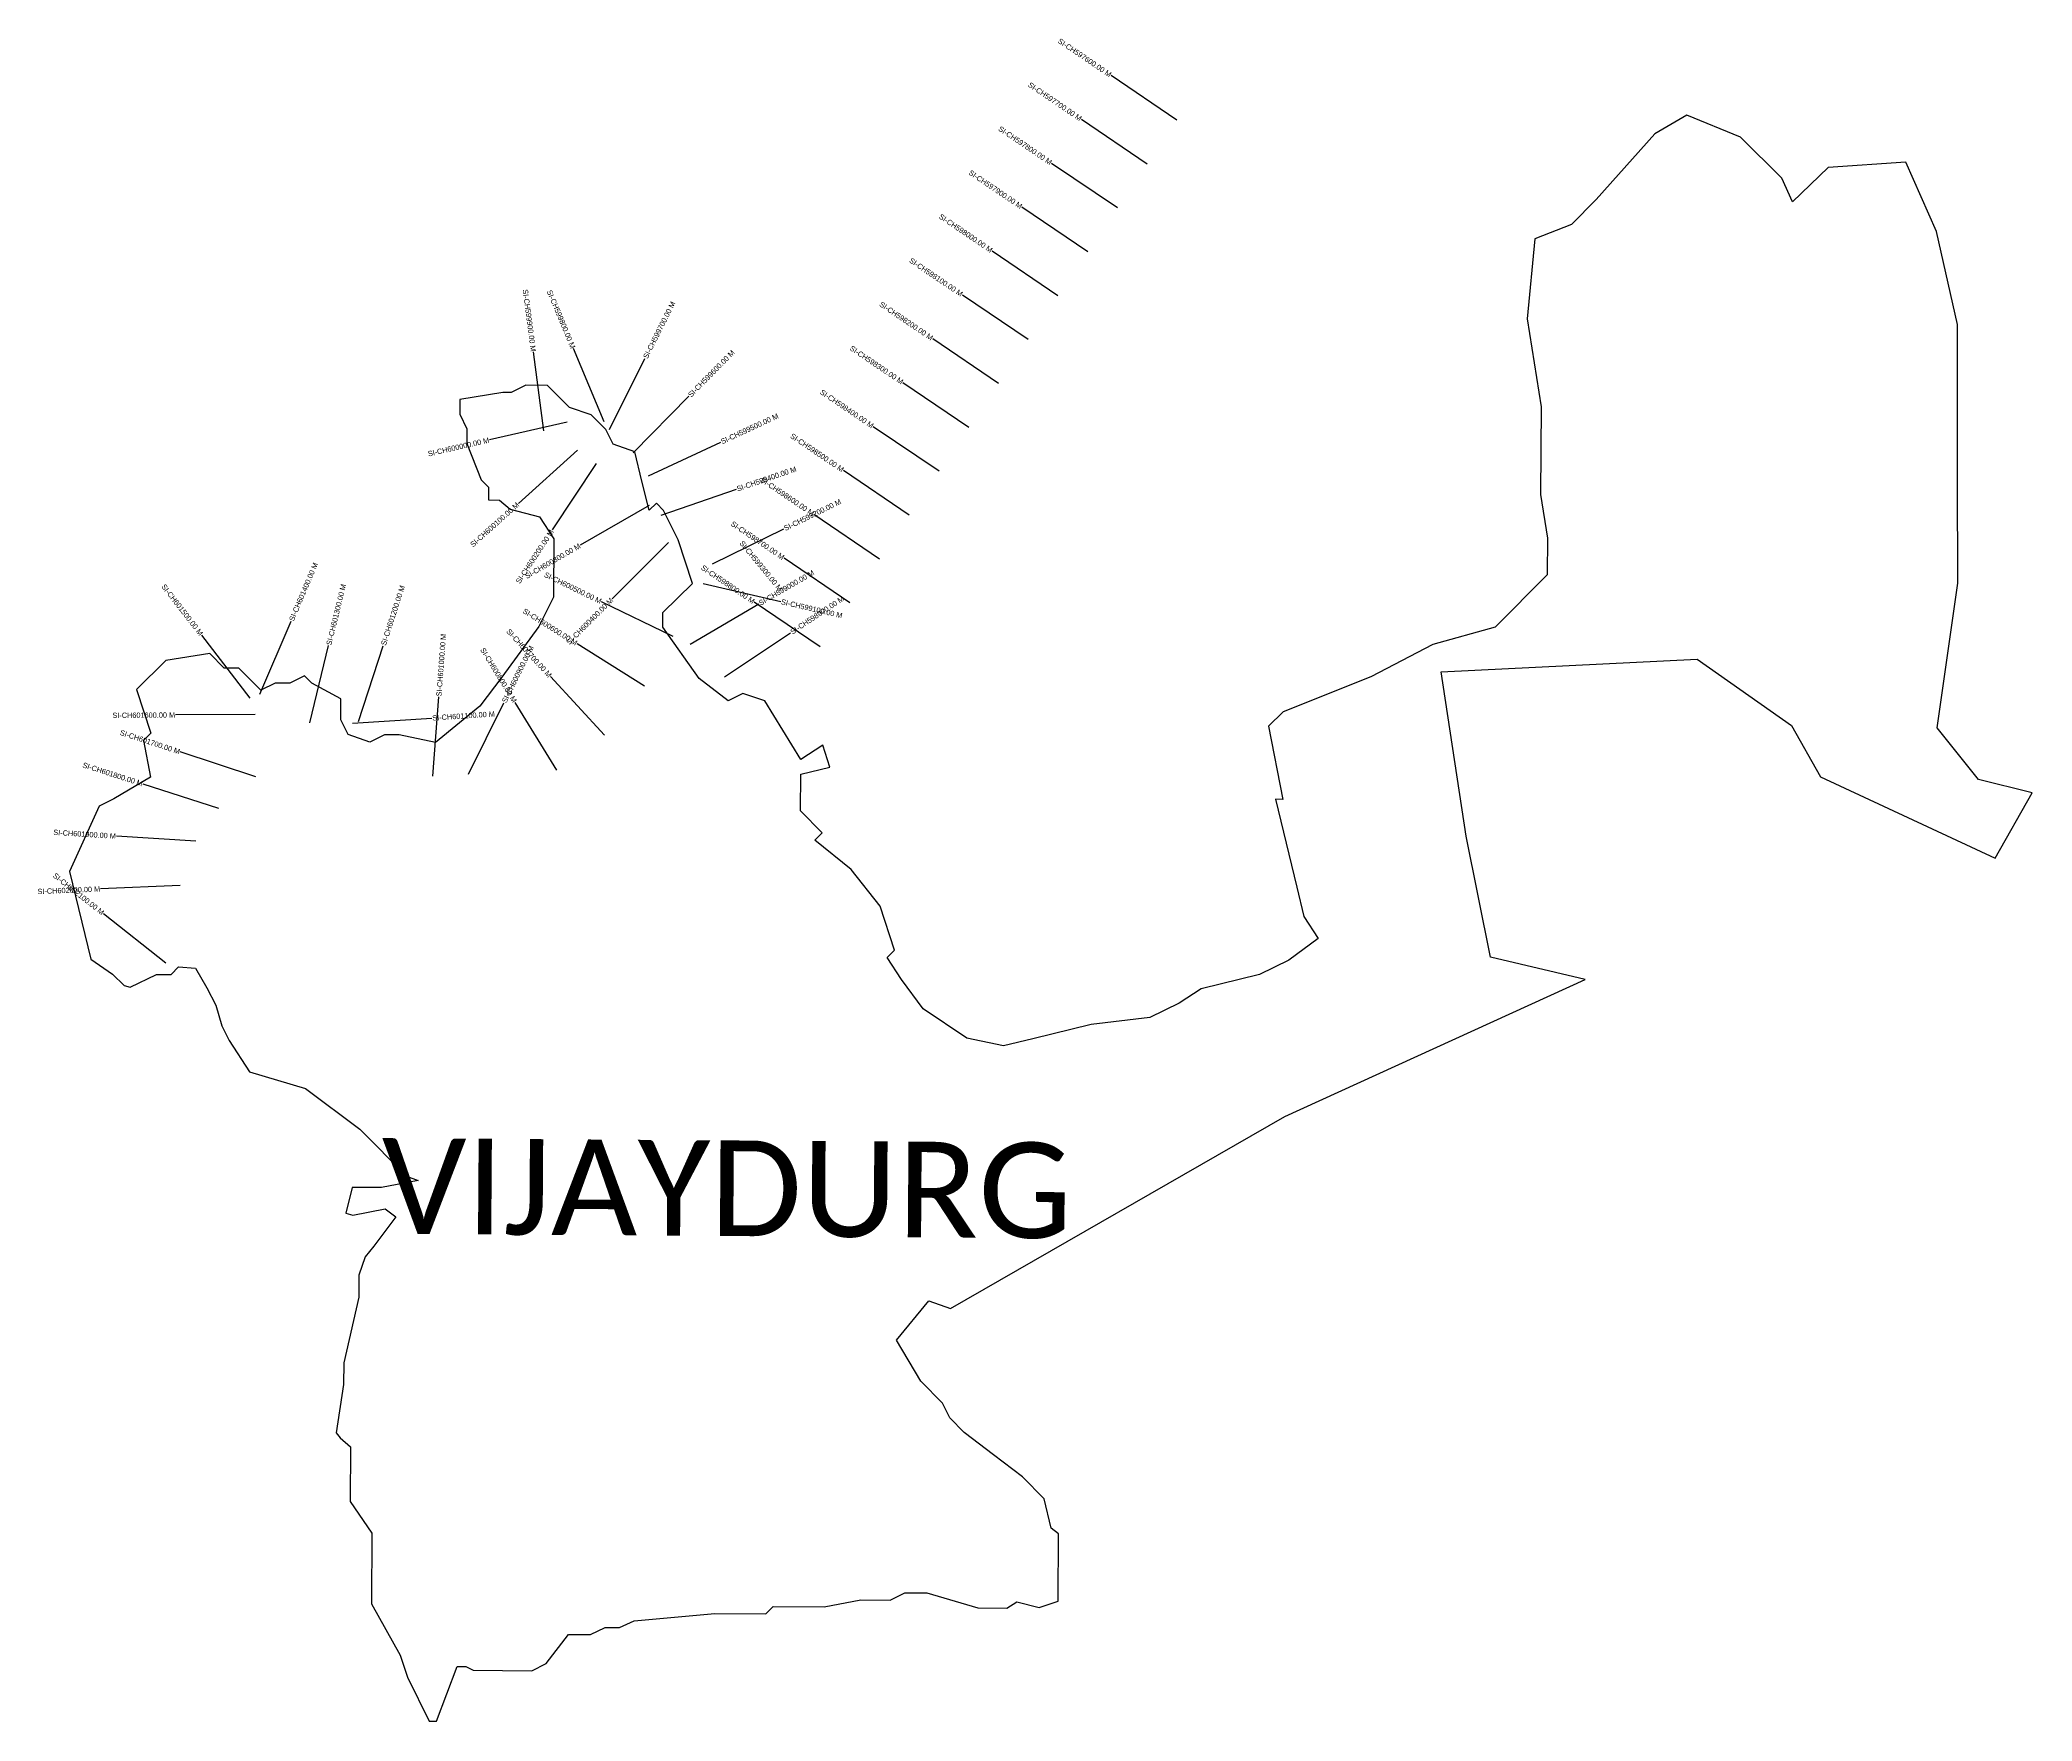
# Model space of a CAD drawing. Header units: metres. Extents: x 321073 to 324830, y 1829343 to 1832515.
import ezdxf
from ezdxf.enums import TextEntityAlignment as Align

# ---------------------------------------------------------------- set-up
doc = ezdxf.new("R2010")
doc.units = ezdxf.units.M
for name, color, linetype in [('CS', 134, 'Continuous'), ('CSMark', 6, 'Continuous'), ('VILLAGE BOUNDRY', 10, 'Continuous'), ('VILLAGE NAME', 250, 'Continuous')]:
    doc.layers.add(name, color=color, linetype=linetype)

msp = doc.modelspace()

# ---------------------------------------------------------------- linework, layer by layer
at = {"layer": 'CS'}
for p, q in [((323217.4, 1832363.2), (323093.2, 1832447.3)), ((323161.4, 1832280.4), (323037.2, 1832364.5)), ((323105.3, 1832197.6), (322981.1, 1832281.7)), ((323049.2, 1832114.8), (322925, 1832198.9)), ((322993.1, 1832032), (322868.9, 1832116.1)), ((322937, 1831949.2), (322812.8, 1832033.3)), ((322023.5, 1831777.1), (322004, 1831925.9)), ((322136.9, 1831793.8), (322079.1, 1831932.2)), ((322881, 1831866.4), (322756.8, 1831950.5)), ((322147.1, 1831779.3), (322214.2, 1831913.5)), ((322191.8, 1831735.5), (322297.1, 1831842.3)), ((322824.9, 1831783.6), (322700.7, 1831867.7)), ((322067.3, 1831793.5), (321921.1, 1831760)), ((322768.8, 1831700.8), (322644.6, 1831784.9)), ((322087, 1831740.4), (321975.4, 1831640.2)), ((322221, 1831692.5), (322357, 1831755.8)), ((322121.8, 1831715.5), (322039.4, 1831590.1)), ((322712.7, 1831618), (322588.5, 1831702.1)), ((322244.6, 1831618.1), (322386.5, 1831666.9)), ((322222.1, 1831636.5), (322092.2, 1831561.5)), ((322656.6, 1831535.2), (322532.5, 1831619.4)), ((322341.4, 1831526.2), (322476.1, 1831592.1)), ((322258.4, 1831566.5), (322152.4, 1831460.4)), ((322600.6, 1831452.4), (322476.4, 1831536.6)), ((322324, 1831489.2), (322470.1, 1831455.2)), ((322267.2, 1831389.1), (322132.3, 1831454.6)), ((322299.5, 1831374.9), (322429, 1831450.7)), ((322544.5, 1831369.6), (322420.3, 1831453.8)), ((321469.8, 1831272.9), (321378.2, 1831391.7)), ((321488.1, 1831280), (321546.7, 1831418)), ((322364, 1831313), (322488.9, 1831396.1)), ((321581.9, 1831226.2), (321617.5, 1831371.9)), ((321673.9, 1831228.9), (321720.2, 1831371.6)), ((322213.2, 1831295.5), (322086.2, 1831375.3)), ((322137.6, 1831202.8), (322036.2, 1831313.4)), ((321479, 1831241.9), (321329, 1831241.1)), ((321814.2, 1831125.5), (321825.3, 1831275.1)), ((321881.1, 1831129.6), (321947.7, 1831264.1)), ((322047.7, 1831136.8), (321969.5, 1831264.8)), ((321662.3, 1831225.5), (321812, 1831235.3)), ((321480.1, 1831124.2), (321337.7, 1831171.2)), ((321410.3, 1831064.7), (321267.5, 1831110.7)), ((321367, 1831002.8), (321217.3, 1831012.3)), ((321337.4, 1830919.2), (321187.6, 1830912.9)), ((321310.6, 1830772.9), (321193, 1830866))]:
    msp.add_line(p, q, dxfattribs=at)
at = {"layer": 'VILLAGE BOUNDRY', "flags": 128}
msp.add_lwpolyline([(322670.9, 1830783.8), (322684.8, 1830797.4), (322657.8, 1830880.3), (322603.1, 1830949.5), (322534.6, 1831005.1), (322548.5, 1831018.8), (322507.4, 1831060.4), (322507.9, 1831129.3), (322563.1, 1831142.7), (322549.6, 1831184.1), (322508.1, 1831156.8), (322439.9, 1831267.5), (322398.7, 1831281.6), (322371, 1831268), (322316.2, 1831309.7), (322248, 1831406.6), (322248.1, 1831434.2), (322303.7, 1831488.9), (322276.6, 1831571.7), (322249.4, 1831627), (322235.8, 1831640.9), (322221.9, 1831627.2), (322208.5, 1831682.4), (322195.1, 1831737.6), (322153.9, 1831751.7), (322140.2, 1831779.3), (322112.9, 1831807.1), (322071.6, 1831821.1), (322044.3, 1831848.9), (322030.6, 1831862.7), (321989.3, 1831863), (321961.6, 1831849.4), (321946.2, 1831849.5), (321865.1, 1831836.3), (321864.9, 1831808.8), (321878.5, 1831781.1), (321878.3, 1831753.1), (321905.4, 1831684.4), (321919.1, 1831670.6), (321918.9, 1831646.7), (321939.9, 1831646.6), (321960.1, 1831629), (322015.2, 1831614.9), (322042.4, 1831573.3), (322041.7, 1831463.1), (322013.8, 1831408.2), (321944.2, 1831312.2), (321902.5, 1831257.4), (321819.4, 1831189), (321750.6, 1831203.3), (321723, 1831203.5), (321695.4, 1831189.9), (321654.1, 1831204), (321640.6, 1831231.6), (321640.8, 1831271.6), (321585.9, 1831300.8), (321572.2, 1831314.7), (321544.6, 1831301.1), (321517, 1831301.3), (321489.4, 1831287.7), (321448.3, 1831329.3), (321420.8, 1831329.5), (321393.4, 1831357.3), (321310.6, 1831344), (321255.2, 1831289.3), (321282.2, 1831206.5), (321268.3, 1831192.7), (321281.6, 1831123.8), (321212.5, 1831082.9), (321184.8, 1831069.3), (321128.8, 1830945.7), (321169.1, 1830780.1), (321210.2, 1830752.2), (321231.7, 1830730.4), (321243.5, 1830727.4), (321292.9, 1830751.7), (321320.5, 1830751.5), (321334.7, 1830765.6), (321366.7, 1830763.2), (321387.9, 1830726), (321404.8, 1830693.7), (321416.2, 1830654.4), (321429.8, 1830626.8), (321468.4, 1830568.1), (321573.9, 1830536.3), (321676.7, 1830459.8), (321764.6, 1830370.7), (321786.3, 1830362.6), (321717.3, 1830349.3), (321662.2, 1830349.7), (321649.7, 1830301.1), (321663.3, 1830297.6), (321724.2, 1830309.4), (321744.5, 1830294), (321702.8, 1830239.2), (321686.6, 1830218.8), (321674.8, 1830184.2), (321674.6, 1830142.9), (321646.2, 1830019.1), (321645.9, 1829977.8), (321631.5, 1829887), (321639.6, 1829877.3), (321658.9, 1829860.2), (321658.2, 1829757.2), (321699.1, 1829697.7), (321698.2, 1829564.1), (321752.7, 1829467.2), (321766.2, 1829425.8), (321807, 1829342.9), (321820.7, 1829342.8), (321860.2, 1829445.8), (321876.5, 1829445.7), (321890.3, 1829438.7), (322000.5, 1829438), (322028.1, 1829451.6), (322069.8, 1829506.4), (322111.2, 1829506.2), (322138.8, 1829519.8), (322166.4, 1829519.6), (322194, 1829531.8), (322345.6, 1829545.9), (322442.1, 1829545.3), (322456, 1829559), (322552.4, 1829558.3), (322621.4, 1829571.6), (322676.5, 1829571.2), (322704.2, 1829584.9), (322731.7, 1829584.7), (322745.5, 1829584.6), (322841.7, 1829556.4), (322896.8, 1829556), (322915.5, 1829568), (322957.4, 1829557.4), (322993.4, 1829569.1), (322994.2, 1829696.2), (322980.5, 1829707), (322967.1, 1829762.2), (322926, 1829803.8), (322871.2, 1829845.5), (322816.4, 1829887.2), (322789, 1829914.9), (322775.4, 1829942.6), (322734.4, 1829984.2), (322688.8, 1830061.3), (322749.2, 1830135.6), (322790.4, 1830121.6), (323420.9, 1830483.7), (323987.5, 1830741.7), (323808.7, 1830784.2), (323762.9, 1831012.6), (323715.9, 1831322.2), (324198.3, 1831346.5), (324376.6, 1831221.3), (324431, 1831124.5), (324760.7, 1830970.7), (324830.3, 1831094.1), (324729.3, 1831119.3), (324651.1, 1831216.7), (324689.9, 1831489.9), (324689.7, 1831685), (324689.4, 1831977.6), (324650.2, 1832153.2), (324591.9, 1832283.9), (324445.8, 1832273.6), (324378.6, 1832208.9), (324358.3, 1832253.7), (324280, 1832331.3), (324179.3, 1832372.6), (324118.9, 1832337.4), (324007.8, 1832213.3), (323961.5, 1832166.6), (323892.5, 1832139.5), (323877.7, 1831988.1), (323904.1, 1831822.5), (323903, 1831657.2), (323916.2, 1831574.5), (323915.7, 1831505.6), (323817.7, 1831406.5), (323699.9, 1831373.8), (323582.8, 1831312.9), (323418, 1831247.2), (323390.3, 1831219.8), (323416.9, 1831081.8), (323403.1, 1831081.9), (323443.3, 1830916.3), (323456.7, 1830861.1), (323484, 1830819.6), (323428.6, 1830778.7), (323373.3, 1830751.5), (323262.9, 1830724.6), (323221.4, 1830697.4), (323166.1, 1830670.2), (323055.8, 1830657.1), (322945.4, 1830630.3), (322890.2, 1830616.9), (322821.4, 1830631.2), (322739.1, 1830686.8), (322698.2, 1830742.2)], close=True, dxfattribs=at)

# ---------------------------------------------------------------- texts
at = {"layer": 'CSMark'}
for s, rotation, p in [('SI-CH597600.00 M', 325.8903, (323092.4, 1832447.9)), ('SI-CH597700.00 M', 325.8903, (323036.3, 1832365.1)), ('SI-CH597800.00 M', 325.8903, (322980.2, 1832282.3)), ('SI-CH597900.00 M', 325.8903, (322924.2, 1832199.5)), ('SI-CH598000.00 M', 325.8903, (322868.1, 1832116.7)), ('SI-CH598100.00 M', 325.8903, (322812, 1832033.9)), ('SI-CH599900.00 M', 277.4886, (322003.8, 1831926.8)), ('SI-CH599800.00 M', 292.6454, (322078.8, 1831933.1)), ('SI-CH598200.00 M', 325.8903, (322755.9, 1831951.1)), ('SI-CH598300.00 M', 325.8903, (322699.9, 1831868.3)), ('SI-CH598400.00 M', 325.8903, (322643.8, 1831785.5)), ('SI-CH600000.00 M', 12.8856, (321920.1, 1831759.8)), ('SI-CH598500.00 M', 325.8903, (322587.7, 1831702.7)), ('SI-CH598600.00 M', 325.8903, (322531.6, 1831619.9)), ('SI-CH600100.00 M', 41.9254, (321974.6, 1831639.6)), ('SI-CH600200.00 M', 56.6789, (322038.9, 1831589.3)), ('SI-CH598700.00 M', 325.8903, (322475.5, 1831537.1)), ('SI-CH600300.00 M', 30.0244, (322091.3, 1831561)), ('SI-CH600500.00 M', 334.0902, (322131.4, 1831455)), ('SI-CH598800.00 M', 325.8903, (322419.5, 1831454.3)), ('SI-CH601500.00 M', 307.6392, (321377.6, 1831392.5)), ('SI-CH600600.00 M', 327.8662, (322085.3, 1831375.8)), ('SI-CH600400.00 M', 45.0165, (322151.7, 1831459.7)), ('SI-CH600700.00 M', 312.5264, (322035.5, 1831314.1)), ('SI-CH600800.00 M', 301.4489, (321968.9, 1831265.7)), ('SI-CH601600.00 M', 0.3077, (321328, 1831241)), ('SI-CH601700.00 M', 341.7194, (321336.7, 1831171.5)), ('SI-CH601800.00 M', 342.1693, (321266.6, 1831111)), ('SI-CH601900.00 M', 356.3833, (321216.3, 1831012.4)), ('SI-CH602100.00 M', 321.6149, (321192.2, 1830866.7)), ('SI-CH602000.00 M', 2.4096, (321186.6, 1830912.9))]:
    msp.add_text(s, height=10, rotation=rotation, dxfattribs=at).set_placement(p, align=Align.MIDDLE_RIGHT)
for s, rotation, p in [('SI-CH599700.00 M', 63.4507, (322214.6, 1831914.4)), ('SI-CH599600.00 M', 45.4, (322297.8, 1831843)), ('SI-CH599500.00 M', 24.9346, (322357.9, 1831756.2)), ('SI-CH599400.00 M', 18.9743, (322387.4, 1831667.2)), ('SI-CH599200.00 M', 26.069, (322477, 1831592.5)), ('SI-CH599300.00 M', 309.4533, (322395.5, 1831567.8)), ('SI-CH601400.00 M', 66.9898, (321547.1, 1831419)), ('SI-CH599000.00 M', 30.3172, (322429.9, 1831451.2)), ('SI-CH601300.00 M', 76.258, (321617.7, 1831372.9)), ('SI-CH601200.00 M', 72.0156, (321720.5, 1831372.6)), ('SI-CH599100.00 M', 346.8998, (322471.1, 1831455)), ('SI-CH598900.00 M', 33.642, (322489.7, 1831396.7)), ('SI-CH601000.00 M', 85.7312, (321825.4, 1831276.1)), ('SI-CH600900.00 M', 63.6567, (321948.1, 1831265)), ('SI-CH601100.00 M', 3.7555, (321813, 1831235.4))]:
    msp.add_text(s, height=10, rotation=rotation, dxfattribs=at).set_placement(p, align=Align.MIDDLE_LEFT)
at = {"layer": 'VILLAGE NAME', "insert": (321718.1, 1830442.8), "char_height": 180.345, "attachment_point": 1, "rotation": 359.6139}
msp.add_mtext_dynamic_manual_height_columns('{\\fCalibri|b0|i0|c0|p34;VIJAYDURG}', width=1115.443, gutter_width=901.7, heights=[0], dxfattribs=at)

doc.saveas('drawing.dxf')
